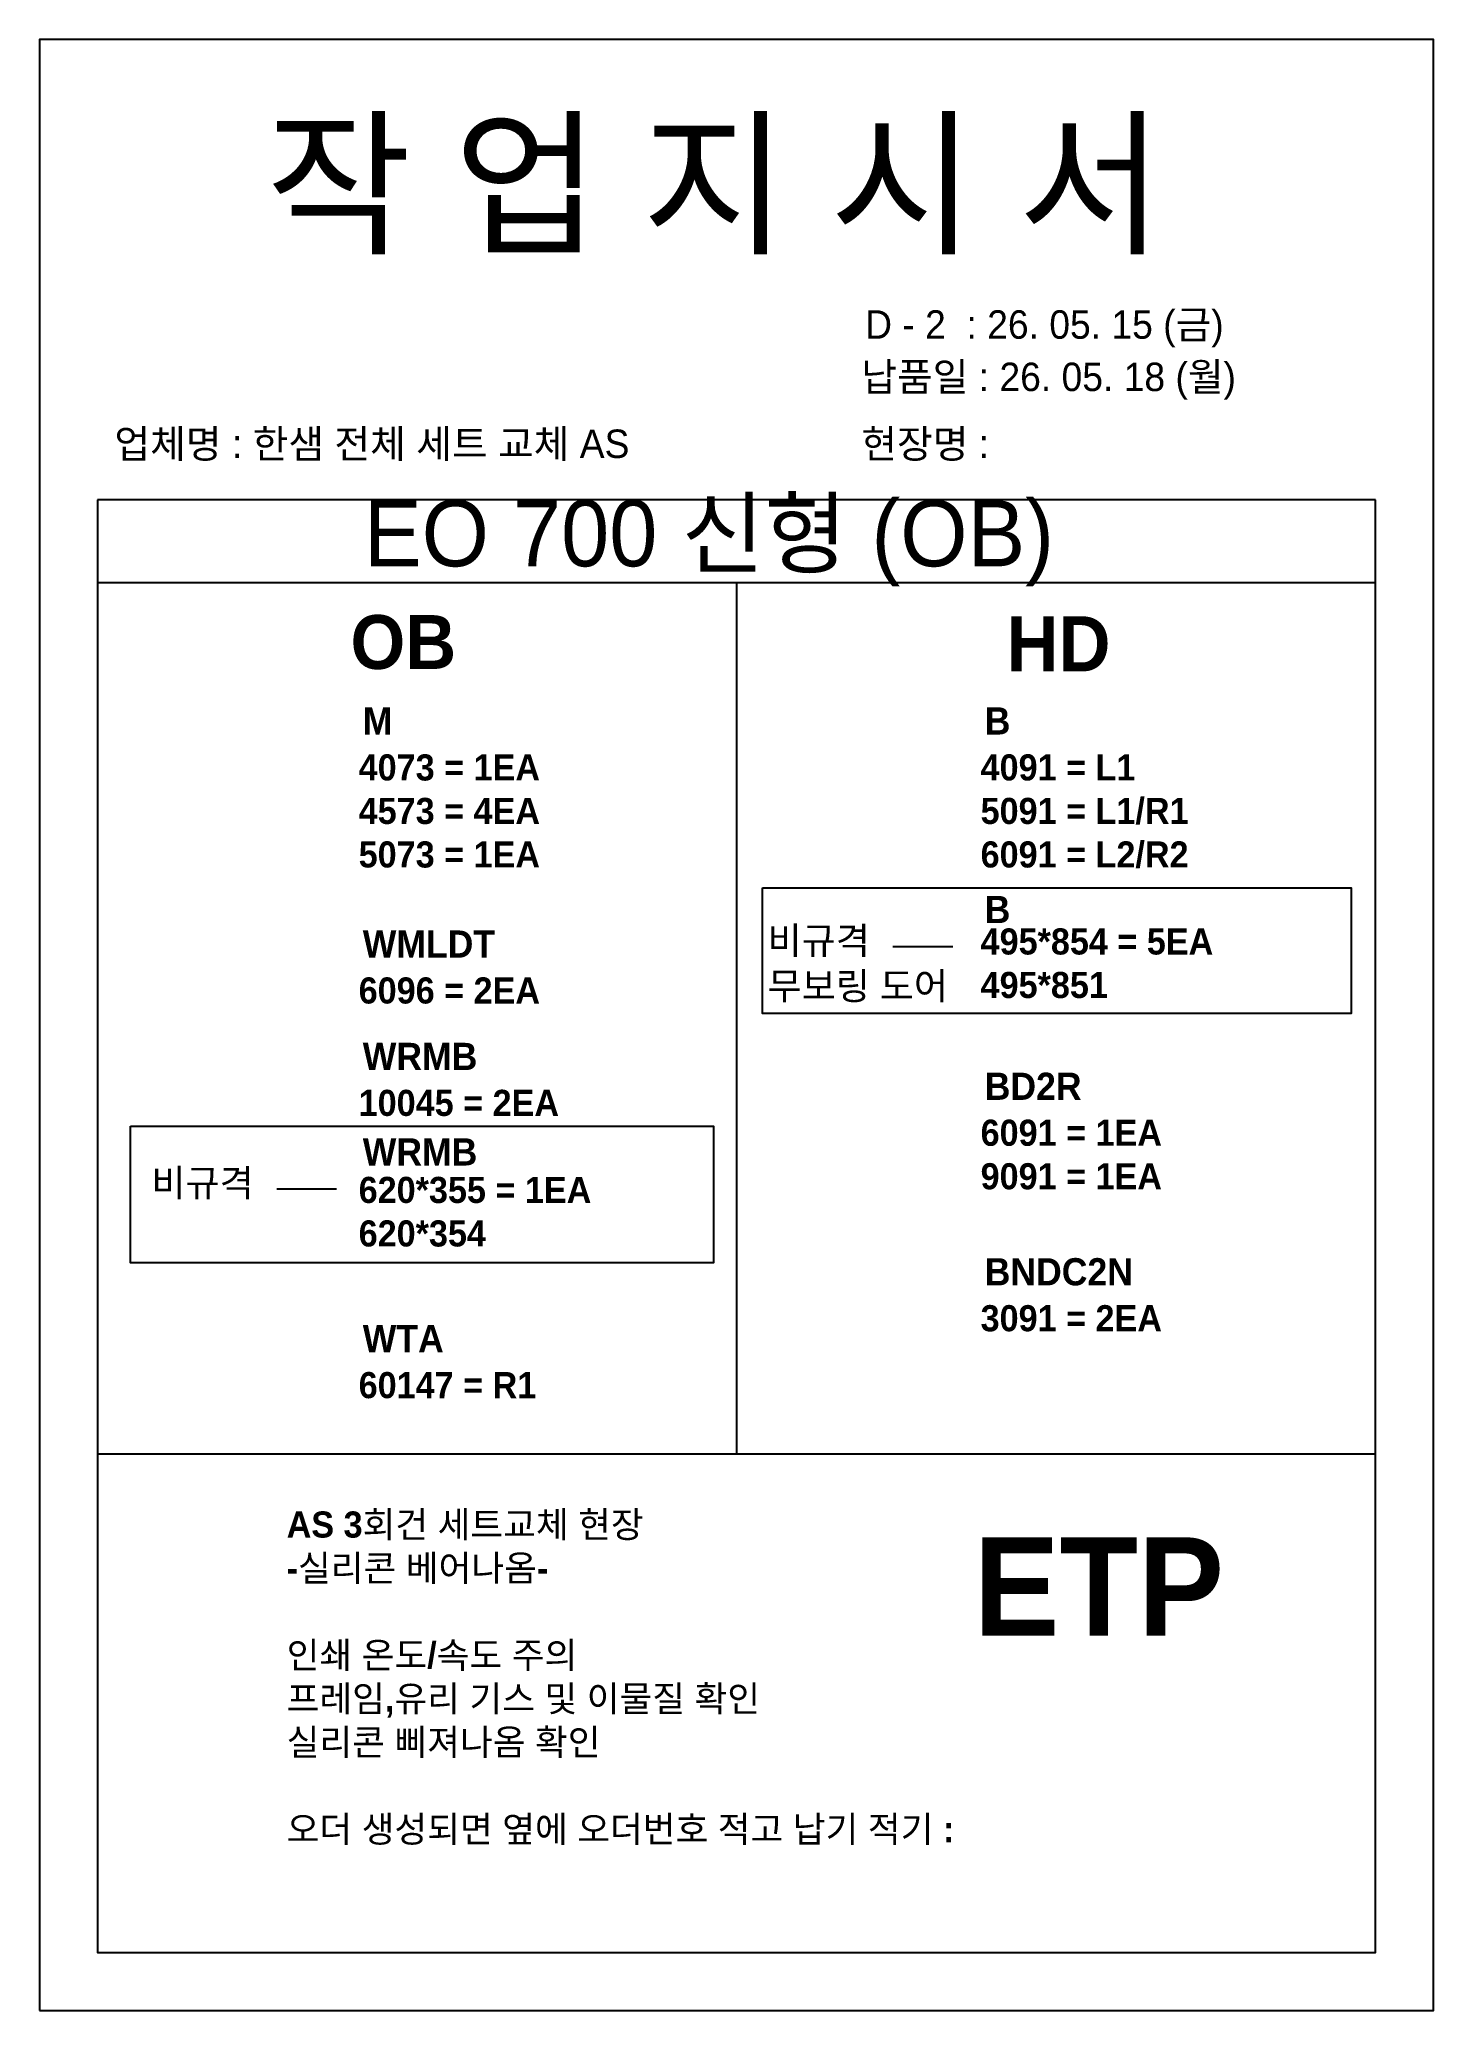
# Model space of a CAD drawing. Header units: millimetres. Extents: x -44117 to 256353, y -2095463 to 65325.
# Drawn here: x 110907 to 112830, y -927626 to -924906 of the extents above; entities that cross this region are included whole.
import ezdxf

# ---------------------------------------------------------------- set-up
doc = ezdxf.new("R2010")
doc.units = ezdxf.units.MM
doc.header["$LTSCALE"] = 10
doc.styles.add('MtX_Gulim', font='')
doc.styles.get('MtX_Gulim').set_extended_font_data('Gulim', bold=True)

msp = doc.modelspace()

# ---------------------------------------------------------------- texts
at = {"linetype": 'Continuous', "style": 'MtX_Gulim'}
for s, height, p in [('OB', 74.311646, (111336.02193, -925774.90221)), ('HD', 76.077633, (112240.78825, -925778.19302)), ('M', 37.49849, (111352.97267, -925865.38713)), ('B', 37.49849, (112210.93533, -925865.38713)), ('B', 37.49849, (112210.93533, -926125.55741)), ('WMLDT', 37.498494, (111352.97267, -926173.18729)), ('비규격', 37.498494, (111911.3499, -926168.42628)), ('무보링 도어', 37.498494, (111911.3499, -926231.07304)), ('WRMB', 37.498494, (111352.97267, -926328.29919)), ('BD2R', 37.498494, (112210.93533, -926369.50078)), ('WRMB', 37.498494, (111352.97267, -926460.07424)), ('비규격', 37.498494, (111061.37283, -926502.79223)), ('BNDC2N', 37.498494, (112210.93533, -926625.43541)), ('WTA', 37.498494, (111352.97267, -926717.74516)), ('ETP', 135.730472, (112195.63714, -927108.93821))]:
    msp.add_text(s, height=height, dxfattribs=at).set_placement(p)
at = {"attachment_point": 1}
for s, width, gutter_width, heights, insert, char_height in [('{\\fGulim|b0|i0|c129|p50;작 업 지 시 서}', 3786.0728481, 14.30944, [-178.40505], (111219.21955, -925025.46616), 160.2657825), ('{\\fGulim|b0|i0|c129|p50;납품일 : 26. 05. 18 (월)}', 3786.0728481, 14.30944, [40.16974], (112040.63148, -925352.20988), 39.2651167), ('{\\fGulim|b0|i0|c129|p50;업체명 : 한샘 전체 세트 교체 AS}', 3786.0728481, 14.30944, [41.34032], (111010.37666, -925444.54149), 39.2651167), ('{\\fGulim|b0|i0|c129|p50;현장명 :}', 3786.0728481, 14.30944, [45.21037], (112040.63148, -925444.54149), 39.2651167), ('{\\fGulim|b0|i0|c129|p50;EO 700 신형 (OB)}', 2155.3243433, 8.14604, [-114.80382], (111354.60321, -925542.04695), 91.2356303), ('{\\f굴림|b1|i0|c129|p50;4073 = 1EA\\P4573 = 4EA\\P5073 = 1EA}', 10891.9816234, 140.08053, [-157.37619], (111347.306, -925892.73872), 36.0207087), ('{\\f굴림|b1|i0|c129|p50;4091 = L1\\P5091 = L1/R1\\P6091 = L2/R2\\P\\P495*854 = 5EA \\P\\C1;495*851}', 10891.9816234, 140.08053, [1016.65647], (112205.26866, -925892.73872), 36.0207087), ('{\\f굴림|b1|i0|c129|p50;6096 = 2EA}', 10891.9816234, 140.08053, [-37.06893], (111347.306, -926200.53888), 36.0207087), ('{\\f굴림|b1|i0|c129|p50;10045 = 2EA\\P\\P620*355 = 1EA\\P\\C1;620*354}', 10891.9816234, 140.08053, [-217.26777], (111347.306, -926355.65077), 36.0207087), ('{\\f굴림|b1|i0|c129|p50;6091 = 1EA\\P9091 = 1EA}', 10891.9816234, 140.08053, [1016.65647], (112205.26866, -926396.85237), 36.0207087), ('{\\f굴림|b1|i0|c129|p50;3091 = 2EA}', 10891.9816234, 140.08053, [1016.65647], (112205.26866, -926652.78699), 36.0207087), ('{\\f굴림|b1|i0|c129|p50;60147 = R1}', 10891.9816234, 140.08053, [-37.06893], (111347.306, -926745.09675), 36.0207087), ('{\\f굴림|b1|i0|c129|p50;AS 3회건 세트교체 현장\\P-실리콘 베어나옴-\\P\\P인쇄 온도/속도 주의\\P프레임,유리 기스 및 이물질 확인\\P실리콘 삐져나옴 확인\\P\\P오더 생성되면 옆에 오더번호 적고 납기 적기 :}', 10891.9816234, 140.08053, [-470.31801], (111247.95127, -926937.45455), 36.0207087)]:
    msp.add_mtext_dynamic_manual_height_columns(s, width=width, gutter_width=gutter_width, heights=heights, dxfattribs=dict(at, insert=insert, char_height=char_height))
at = {"color": 1, "insert": (112045.96319, -925279.97344), "char_height": 39.2651167, "attachment_point": 1}
msp.add_mtext_dynamic_manual_height_columns('{\\fGulim|b0|i0|c129|p50;D - 2  : 26. 05. 15 (금)}', width=3786.0728481, gutter_width=14.30944, heights=[40.16974], dxfattribs=at)

# ---------------------------------------------------------------- linework, layer by layer
for p, q in [((112749.97916, -925541.75918), (110987.05555, -925541.75918)), ((112749.97916, -925656.23474), (110987.05555, -925656.23474)), ((111868.51735, -925656.23474), (111868.51735, -926858.15979)), ((112166.72709, -926158.49382), (112084.3239, -926158.49382)), ((111316.75002, -926492.85977), (111234.34682, -926492.85977)), ((110987.05555, -926858.15979), (112749.97916, -926858.15979))]:
    msp.add_line(p, q)
for points in [[(110906.92266, -927626.16482), (112830.11205, -927626.16482), (112830.11205, -924906.22554), (110906.92266, -924906.22554)], [(111904.22894, -926077.01782), (112716.52145, -926077.01782), (112716.52145, -926250.15067), (111904.22894, -926250.15067)], [(111032.43341, -926405.7099), (111836.86334, -926405.7099), (111836.86334, -926594.46376), (111032.43341, -926594.46376)]]:
    msp.add_lwpolyline(points, close=True)
msp.add_lwpolyline([(110987.05555, -925541.75918), (110987.05555, -927546.03193), (112749.97916, -927546.03193), (112749.97916, -925541.75918)])

msp.set_redraw_order([(e.dxf.handle, doc.entitydb.next_handle()) for e in msp.query("TEXT MTEXT ATTDEF DIMENSION ARC_DIMENSION")])  # texts and dimensions are drawn at this point

doc.saveas('drawing.dxf')
